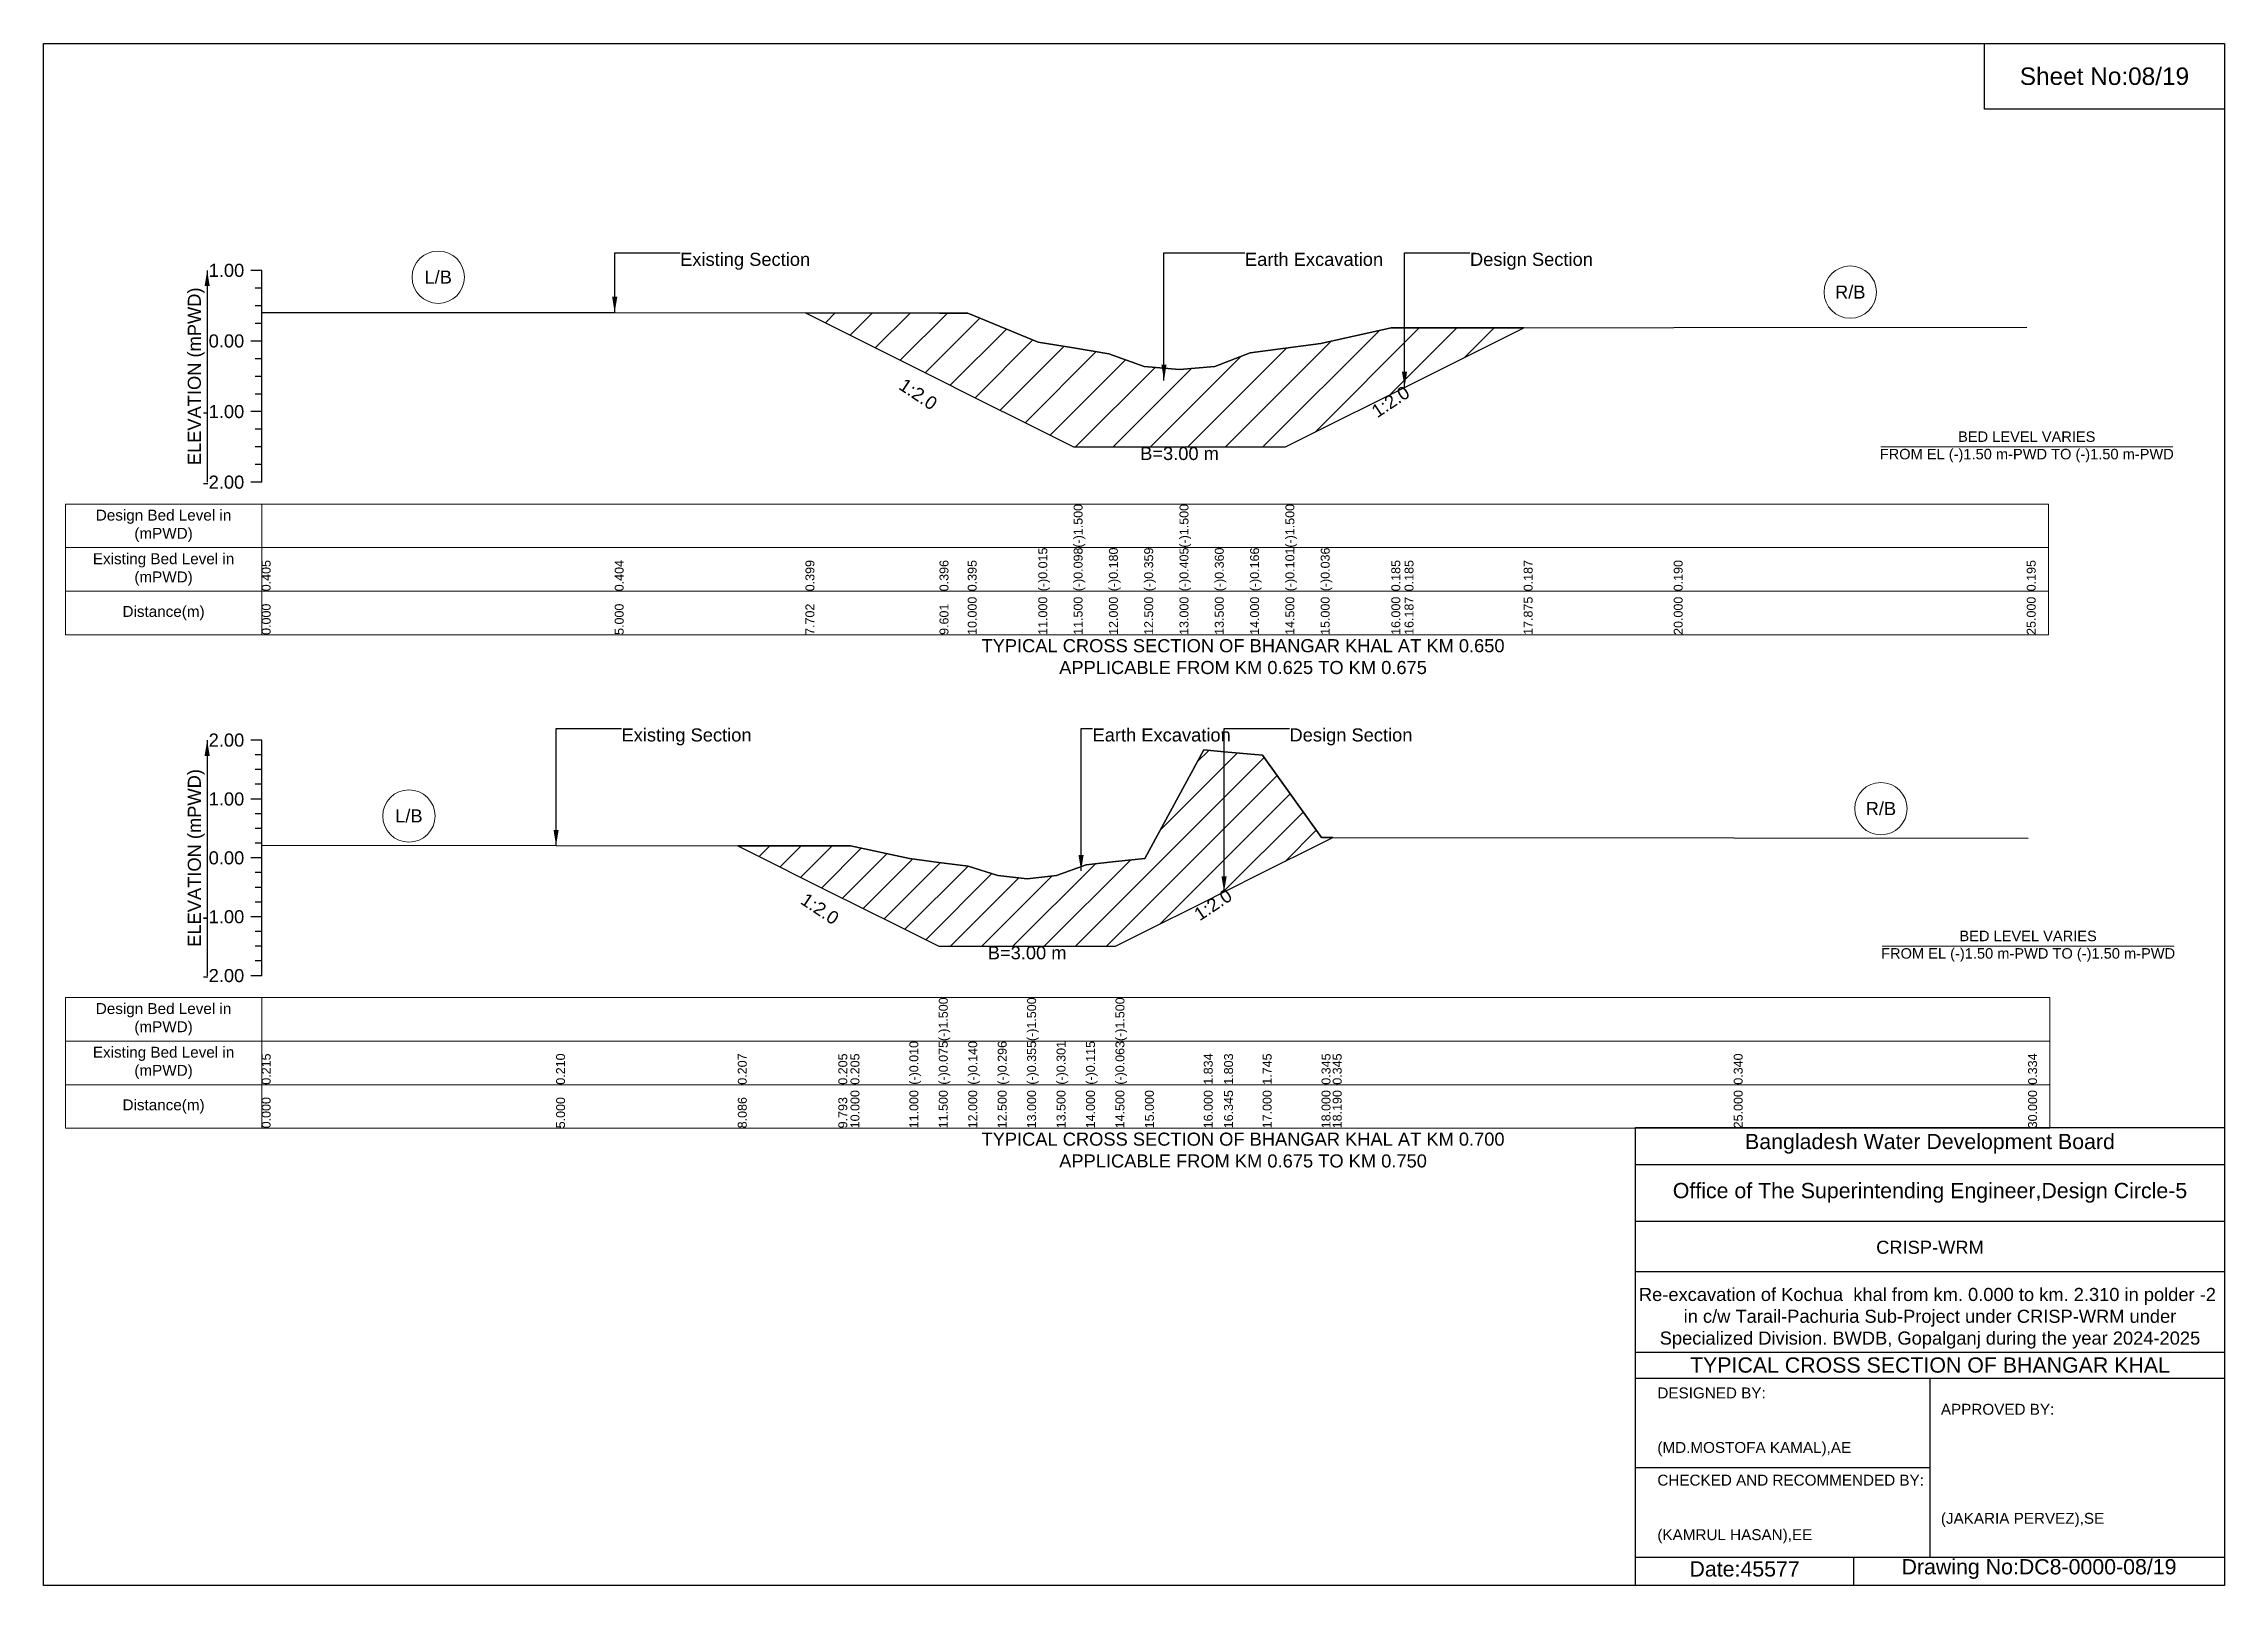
# Model space of a CAD drawing. Header units: inches. Extents: x 91000 to 288000, y -5656 to 0.
# Drawn here: x 170000 to 178000, y -5656 to 0 of the extents above; entities that cross this region are included whole.
import ezdxf

# ---------------------------------------------------------------- set-up
doc = ezdxf.new("R2010")
doc.units = ezdxf.units.IN
doc.header["$LTSCALE"] = 7
doc.header["$MEASUREMENT"] = 0
for name, color, linetype, lineweight in [('Cross section Data Border', 7, 'Continuous', 9), ('Cross Section Labels', 7, 'Continuous', 9), ('Existing_Bed_Level for Xsection', 7, 'Continuous', 25)]:
    doc.layers.add(name, color=color, linetype=linetype, lineweight=lineweight)
doc.styles.get("Standard").update_dxf_attribs({"font": 'arial.ttf'})
doc.dimstyles.get("Standard").update_dxf_attribs({"dimtxt": 0.18, "dimasz": 0.18, "dimexe": 0.18, "dimexo": 0.0625, "dimgap": 0.09, "dimtad": 0, "dimtih": 1, "dimtoh": 1, "dimdec": 4, "dimzin": 0, "dimdsep": 46, "dimtxsty": 'Standard', "dimcen": 0.09, "dimadec": 0, "dimazin": 0, "dimtfac": 1, "dimtdec": 4, "dimtofl": 0, "dimtmove": 0, "dimatfit": 3, "dimfxl": 1, "dimtolj": 1, "dimtzin": 0, "dimarcsym": 0})

msp = doc.modelspace()

# ---------------------------------------------------------------- texts
at = {"attachment_point": 5}
for s, insert, char_height in [('Sheet No:08/19', (177560, -120), 64), ('Bangladesh Water Development Board', (176920, -4036), 56), ('Office of The Superintending Engineer,Design Circle-5', (176920, -4216), 56)]:
    msp.add_mtext(s, dxfattribs=dict(at, insert=insert, char_height=char_height))
for s, insert, char_height, width, attachment_point in [('CRISP-WRM', (176920, -4416), 48, 2240, 5), ('Re-excavation of Kochua  khal from km. 0.000 to km. 2.310 in polder -2  in c/w Tarail-Pachuria Sub-Project under CRISP-WRM under Specialized Division. BWDB, Gopalganj during the year 2024-2025', (176920, -4676), 48, 2160, 5), ('TYPICAL CROSS SECTION OF BHANGAR KHAL', (176920, -4848), 56, 2240, 5), ('DESIGNED BY:^J^J^J(MD.MOSTOFA KAMAL),AE', (175920, -5056), 40, 1120, 4), ('APPROVED BY:^J^J^J^J^J^J(JAKARIA PERVEZ),SE', (176960, -5216), 40, 1120, 4), ('CHECKED AND RECOMMENDED BY:^J^J^J(KAMRUL HASAN),EE', (175920, -5376), 40, 1120, 4), ('Date:45577', (176240, -5596), 56, 1120, 5), ('Drawing No:DC8-0000-08/19', (177320, -5596), 56, 1760, 5)]:
    msp.add_mtext(s, dxfattribs=dict(insert=insert, char_height=char_height, width=width, attachment_point=attachment_point))
at = {"layer": 'Cross section Data Border', "char_height": 40, "width": 640, "attachment_point": 5}
for s, insert in [('Design Bed Level in (mPWD)', (170440, -1769.1)), ('Existing Bed Level in (mPWD)', (170440, -1929.1)), ('Distance(m)', (170440, -2089.1)), ('Design Bed Level in (mPWD)', (170440, -3579.3)), ('Existing Bed Level in (mPWD)', (170440, -3739.3)), ('Distance(m)', (170440, -3899.3))]:
    msp.add_mtext(s, dxfattribs=dict(at, insert=insert))
at = {"layer": 'Cross Section Labels'}
for s, insert, char_height, attachment_point in [('Existing Section', (172335, -767.4), 48, 1), ('Earth Excavation', (174407, -767.4), 48, 1), ('Design Section', (175232.5, -767.4), 48, 1), ('L/B', (171447.5, -856.8), 48, 5), ('R/B', (176627.5, -911.7), 48, 5), ('BED LEVEL VARIES ^JFROM EL (-)1.50 m-PWD TO (-)1.50 m-PWD', (177275, -1479.6), 38.4, 5), ('B=3.00 m', (174167, -1479.6), 48, 2), ('TYPICAL CROSS SECTION OF BHANGAR KHAL AT KM 0.650^JAPPLICABLE FROM KM 0.625 TO KM 0.675', (174400, -2249.1), 48, 5), ('Existing Section', (172120, -2512.1), 48, 1), ('Earth Excavation', (173848, -2512.1), 48, 1), ('Design Section', (174570.5, -2512.1), 48, 1), ('R/B', (176740, -2806.5), 48, 5), ('L/B', (171340, -2833.4), 48, 5), ('BED LEVEL VARIES ^JFROM EL (-)1.50 m-PWD TO (-)1.50 m-PWD', (177280, -3311.3), 38.4, 5), ('B=3.00 m', (173608, -3311.3), 48, 2), ('TYPICAL CROSS SECTION OF BHANGAR KHAL AT KM 0.700^JAPPLICABLE FROM KM 0.675 TO KM 0.750', (174400, -4059.3), 48, 5)]:
    msp.add_mtext(s, dxfattribs=dict(at, insert=insert, char_height=char_height, attachment_point=attachment_point))
at = {"layer": 'Cross Section Labels', "char_height": 48, "attachment_point": 2}
for insert, rotation in [((173221.9, -1266), 326.30993), ((174927.8, -1293.5), 33.69007), ((174276.5, -3139.1), 33.69007), ((172861.3, -3154), 326.30993)]:
    msp.add_mtext('1:2.0', dxfattribs=dict(at, insert=insert, rotation=rotation))
at = {"layer": 'Existing_Bed_Level for Xsection', "char_height": 48, "attachment_point": 6}
for s, insert in [('1.00', (170736, -832.1)), ('0.00', (170736, -1091.1)), ('-1.00', (170736, -1350.1)), ('-2.00', (170736, -1609.1)), ('2.00', (170736, -2555.3)), ('1.00', (170736, -2771.3)), ('0.00', (170736, -2987.3)), ('-1.00', (170736, -3203.3)), ('-2.00', (170736, -3419.3))]:
    msp.add_mtext(s, dxfattribs=dict(at, insert=insert))
at = {"layer": 'Existing_Bed_Level for Xsection', "rotation": 90}
for s, insert, char_height, attachment_point in [('ELEVATION (mPWD)', (170560, -1220.6), 48, 5), ('(-)1.500', (173778.5, -1849.1), 32.8, 1), ('(-)1.500', (174167, -1849.1), 32.8, 1), ('(-)1.500', (174555.5, -1849.1), 32.8, 1), ('0.405', (170800, -2009.1), 32.8, 1), ('0.404', (172095, -2009.1), 32.8, 1), ('0.399', (172794.7, -2009.1), 32.8, 1), ('0.396', (173286.6, -2009.1), 32.8, 1), ('0.395', (173390, -2009.1), 32.8, 1), ('(-)0.015', (173649, -2009.1), 32.8, 1), ('(-)0.098', (173778.5, -2009.1), 32.8, 1), ('(-)0.180', (173908, -2009.1), 32.8, 1), ('(-)0.359', (174037.5, -2009.1), 32.8, 1), ('(-)0.405', (174167, -2009.1), 32.8, 1), ('(-)0.360', (174296.5, -2009.1), 32.8, 1), ('(-)0.166', (174426, -2009.1), 32.8, 1), ('(-)0.101', (174555.5, -2009.1), 32.8, 1), ('(-)0.036', (174685, -2009.1), 32.8, 1), ('0.185', (174944, -2009.1), 32.8, 1), ('0.185', (174992.5, -2009.1), 32.8, 1), ('0.187', (175429.5, -2009.1), 32.8, 1), ('0.190', (175980, -2009.1), 32.8, 1), ('0.195', (177275, -2009.1), 32.8, 1), ('0.000', (170800, -2169.1), 32.8, 1), ('5.000', (172095, -2169.1), 32.8, 1), ('7.702', (172794.7, -2169.1), 32.8, 1), ('9.601', (173286.6, -2169.1), 32.8, 1), ('10.000', (173390, -2169.1), 32.8, 1), ('11.000', (173649, -2169.1), 32.8, 1), ('11.500', (173778.5, -2169.1), 32.8, 1), ('12.000', (173908, -2169.1), 32.8, 1), ('12.500', (174037.5, -2169.1), 32.8, 1), ('13.000', (174167, -2169.1), 32.8, 1), ('13.500', (174296.5, -2169.1), 32.8, 1), ('14.000', (174426, -2169.1), 32.8, 1), ('14.500', (174555.5, -2169.1), 32.8, 1), ('15.000', (174685, -2169.1), 32.8, 1), ('16.000', (174944, -2169.1), 32.8, 1), ('16.187', (174992.5, -2169.1), 32.8, 1), ('17.875', (175429.5, -2169.1), 32.8, 1), ('20.000', (175980, -2169.1), 32.8, 1), ('25.000', (177275, -2169.1), 32.8, 1), ('ELEVATION (mPWD)', (170560, -2987.3), 48, 5), ('(-)1.500', (173284, -3659.3), 32.8, 1), ('(-)1.500', (173608, -3659.3), 32.8, 1), ('(-)1.500', (173932, -3659.3), 32.8, 1), ('(-)0.010', (173176, -3819.3), 32.8, 1), ('(-)0.075', (173284, -3819.3), 32.8, 1), ('(-)0.140', (173392, -3819.3), 32.8, 1), ('(-)0.296', (173500, -3819.3), 32.8, 1), ('(-)0.355', (173608, -3819.3), 32.8, 1), ('(-)0.301', (173716, -3819.3), 32.8, 1), ('(-)0.115', (173824, -3819.3), 32.8, 1), ('(-)0.063', (173932, -3819.3), 32.8, 1), ('0.215', (170800, -3819.3), 32.8, 1), ('0.210', (171880, -3819.3), 32.8, 1), ('0.207', (172546.6, -3819.3), 32.8, 1), ('0.205', (172915.3, -3819.3), 32.8, 1), ('0.205', (172960, -3819.3), 32.8, 1), ('1.834', (174256, -3819.3), 32.8, 1), ('1.803', (174330.5, -3819.3), 32.8, 1), ('1.745', (174472, -3819.3), 32.8, 1), ('0.345', (174688, -3819.3), 32.8, 1), ('0.345', (174729, -3819.3), 32.8, 1), ('0.340', (176200, -3819.3), 32.8, 1), ('0.334', (177280, -3819.3), 32.8, 1), ('0.000', (170800, -3979.3), 32.8, 1), ('5.000', (171880, -3979.3), 32.8, 1), ('8.086', (172546.6, -3979.3), 32.8, 1), ('9.793', (172915.3, -3979.3), 32.8, 1), ('10.000', (172960, -3979.3), 32.8, 1), ('11.000', (173176, -3979.3), 32.8, 1), ('11.500', (173284, -3979.3), 32.8, 1), ('12.000', (173392, -3979.3), 32.8, 1), ('12.500', (173500, -3979.3), 32.8, 1), ('13.000', (173608, -3979.3), 32.8, 1), ('13.500', (173716, -3979.3), 32.8, 1), ('14.000', (173824, -3979.3), 32.8, 1), ('14.500', (173932, -3979.3), 32.8, 1), ('15.000', (174040, -3979.3), 32.8, 1), ('16.000', (174256, -3979.3), 32.8, 1), ('16.345', (174330.5, -3979.3), 32.8, 1), ('17.000', (174472, -3979.3), 32.8, 1), ('18.000', (174688, -3979.3), 32.8, 1), ('18.190', (174729, -3979.3), 32.8, 1), ('25.000', (176200, -3979.3), 32.8, 1), ('30.000', (177280, -3979.3), 32.8, 1)]:
    msp.add_mtext(s, dxfattribs=dict(at, insert=insert, char_height=char_height, attachment_point=attachment_point))

# ---------------------------------------------------------------- hatches: boundary and pattern name
at = {"layer": 'Existing_Bed_Level for Xsection'}
h = msp.add_hatch(dxfattribs=at)
h.set_pattern_fill('ANSI31', color=256, scale=777, style=0)
h.paths.add_polyline_path([(172794.7, -987.7), (173286.6, -1233.7), (173390, -1285.4), (173649, -1414.9), (173778.5, -1479.6), (173908, -1479.6), (174037.5, -1479.6), (174167, -1479.6), (174296.5, -1479.6), (174426, -1479.6), (174555.5, -1479.6), (174685, -1414.9), (174944, -1285.4), (174992.5, -1261.1), (175429.5, -1042.6), (174992.5, -1043.1), (174944, -1043.2), (174685, -1100.4), (174555.5, -1117.3), (174426, -1134.1), (174296.5, -1184.3), (174167, -1196), (174037.5, -1184.1), (173908, -1137.7), (173778.5, -1116.4), (173649, -1095), (173390, -988.8), (173286.6, -988.6)])
h = msp.add_hatch(dxfattribs=at)
h.set_pattern_fill('ANSI31', color=256, scale=648, style=0)
h.paths.add_polyline_path([(172546.6, -2942.6), (172915.3, -3127), (172960, -3149.3), (173176, -3257.3), (173284, -3311.3), (173392, -3311.3), (173500, -3311.3), (173608, -3311.3), (173716, -3311.3), (173824, -3311.3), (173932, -3311.3), (174040, -3257.3), (174256, -3149.3), (174330.5, -3112.1), (174472, -3041.3), (174688, -2933.3), (174729, -2912.8), (174688, -2912.8), (174472, -2610.4), (174330.5, -2597.8), (174256, -2591.2), (174040, -2989.5), (173932, -3000.8), (173824, -3012.2), (173716, -3052.3), (173608, -3064), (173500, -3051.3), (173392, -3017.6), (173284, -3003.5), (173176, -2989.5), (172960, -2943), (172915.3, -2943)])

# ---------------------------------------------------------------- linework, layer by layer
for points in [[(170000, 0), (178000, 0), (178000, -5656), (170000, -5656)], [(177120, 0), (178000, 0), (178000, -240), (177120, -240)]]:
    msp.add_lwpolyline(points, close=True)
for points in [[(175840, -5656), (175840, -3976), (178000, -3976)], [(175840, -4112), (178000, -4112)], [(175840, -4320), (178000, -4320)], [(175840, -4504), (178000, -4504)], [(175840, -4800), (178000, -4800)], [(175840, -4896), (178000, -4896)], [(176920, -4896), (176920, -5552)], [(175840, -5224), (176920, -5224)], [(175840, -5552), (178000, -5552)], [(176640, -5552), (176640, -5656)]]:
    msp.add_lwpolyline(points)
at = {"layer": 'Cross section Data Border'}
for points in [[(170080, -1689.1), (177355, -1689.1), (177355, -2169.1), (170080, -2169.1)], [(170080, -3499.3), (177360, -3499.3), (177360, -3979.3), (170080, -3979.3)]]:
    msp.add_lwpolyline(points, close=True, dxfattribs=at)
for points in [[(170800, -1689.1), (170800, -2169.1)], [(170080, -1849.1), (177355, -1849.1)], [(170080, -2009.1), (177355, -2009.1)], [(170800, -3499.3), (170800, -3979.3)], [(170080, -3659.3), (177360, -3659.3)], [(170080, -3819.3), (177360, -3819.3)]]:
    msp.add_lwpolyline(points, dxfattribs=at)
at = {"layer": 'Cross Section Labels'}
for points in [[(176739.2, -1479.6), (177810.8, -1479.6)], [(176744.2, -3311.3), (177815.8, -3311.3)]]:
    msp.add_lwpolyline(points, dxfattribs=at)
for centre in [(171447.5, -856.8), (176627.5, -911.7), (176740, -2806.5), (171340, -2833.4)]:
    msp.add_circle(centre, 96, dxfattribs=at)
at = {"layer": 'Existing_Bed_Level for Xsection'}
for points in [[(170800, -832.1), (170760, -832.1)], [(170800, -1609.1), (170800, -1350.1), (170800, -1091.1), (170800, -832.1)], [(170800, -896.9), (170776, -896.9)], [(170800, -961.6), (170776, -961.6)], [(170800, -1026.4), (170776, -1026.4)], [(170800, -986.2), (172095, -986.5), (172794.7, -987.7), (173286.6, -988.6), (173390, -988.8), (173649, -1095), (173778.5, -1116.4), (173778.5, -1116.4), (173908, -1137.7), (174037.5, -1184.1), (174167, -1196), (174167, -1196), (174296.5, -1184.3), (174426, -1134.1), (174555.5, -1117.3), (174555.5, -1117.3), (174685, -1100.4), (174944, -1043.2), (174992.5, -1043.1), (175429.5, -1042.6), (175980, -1041.9), (177275, -1040.6)], [(170800, -1091.1), (170760, -1091.1)], [(170800, -1155.9), (170776, -1155.9)], [(170800, -1220.6), (170776, -1220.6)], [(170800, -1350.1), (170760, -1350.1)], [(170800, -1285.4), (170776, -1285.4)], [(170800, -1414.9), (170776, -1414.9)], [(170800, -1479.6), (170776, -1479.6)], [(170800, -1544.4), (170776, -1544.4)], [(170800, -1609.1), (170760, -1609.1)], [(170800, -2555.3), (170760, -2555.3)], [(170800, -3419.3), (170800, -3203.3), (170800, -2987.3), (170800, -2771.3), (170800, -2555.3)], [(170800, -2609.3), (170776, -2609.3)], [(170800, -2940.9), (171880, -2942), (172546.6, -2942.6), (172915.3, -2943), (172960, -2943), (173176, -2989.5), (173284, -3003.5), (173284, -3003.5), (173392, -3017.6), (173500, -3051.3), (173608, -3064), (173608, -3064), (173716, -3052.3), (173824, -3012.2), (173932, -3000.8), (173932, -3000.8), (174040, -2989.5), (174256, -2591.2), (174330.5, -2597.8), (174472, -2610.4), (174688, -2912.8), (174729, -2912.8), (176200, -2913.9), (177280, -2915.2)], [(170800, -2663.3), (170776, -2663.3)], [(170800, -2717.3), (170776, -2717.3)], [(170800, -2771.3), (170760, -2771.3)], [(170800, -2825.3), (170776, -2825.3)], [(170800, -2879.3), (170776, -2879.3)], [(170800, -2933.3), (170776, -2933.3)], [(170800, -2987.3), (170760, -2987.3)], [(170800, -3041.3), (170776, -3041.3)], [(170800, -3095.3), (170776, -3095.3)], [(170800, -3149.3), (170776, -3149.3)], [(170800, -3203.3), (170760, -3203.3)], [(170800, -3257.3), (170776, -3257.3)], [(170800, -3311.3), (170776, -3311.3)], [(170800, -3419.3), (170760, -3419.3)], [(170800, -3365.3), (170776, -3365.3)]]:
    msp.add_lwpolyline(points, dxfattribs=at)
for points in [[(172794.7, -987.7), (173286.6, -1233.7), (173390, -1285.4), (173649, -1414.9), (173778.5, -1479.6), (173778.5, -1479.6), (173908, -1479.6), (174037.5, -1479.6), (174167, -1479.6), (174167, -1479.6), (174296.5, -1479.6), (174426, -1479.6), (174555.5, -1479.6), (174555.5, -1479.6), (174685, -1414.9), (174944, -1285.4), (174992.5, -1261.1), (175429.5, -1042.6), (174992.5, -1043.1), (174944, -1043.2), (174685, -1100.4), (174555.5, -1117.3), (174555.5, -1117.3), (174426, -1134.1), (174296.5, -1184.3), (174167, -1196), (174167, -1196), (174037.5, -1184.1), (173908, -1137.7), (173778.5, -1116.4), (173778.5, -1116.4), (173649, -1095), (173390, -988.8), (173286.6, -988.6)], [(172546.6, -2942.6), (172915.3, -3127), (172960, -3149.3), (173176, -3257.3), (173284, -3311.3), (173284, -3311.3), (173392, -3311.3), (173500, -3311.3), (173608, -3311.3), (173608, -3311.3), (173716, -3311.3), (173824, -3311.3), (173932, -3311.3), (173932, -3311.3), (174040, -3257.3), (174256, -3149.3), (174330.5, -3112.1), (174472, -3041.3), (174688, -2933.3), (174729, -2912.8), (174688, -2912.8), (174472, -2610.4), (174330.5, -2597.8), (174256, -2591.2), (174040, -2989.5), (173932, -3000.8), (173932, -3000.8), (173824, -3012.2), (173716, -3052.3), (173608, -3064), (173608, -3064), (173500, -3051.3), (173392, -3017.6), (173284, -3003.5), (173284, -3003.5), (173176, -2989.5), (172960, -2943), (172915.3, -2943)]]:
    msp.add_lwpolyline(points, close=True, dxfattribs=at)

msp.set_redraw_order([(e.dxf.handle, doc.entitydb.next_handle()) for e in msp.query("TEXT MTEXT ATTDEF DIMENSION ARC_DIMENSION")])  # texts and dimensions are drawn at this point

# ---------------------------------------------------------------- leaders
at = {"layer": 'Cross Section Labels', "annotation_type": 0, "has_hookline": 1, "hookline_direction": 0}
for points, text_width in [([(172095, -986.5), (172095, -767.4), (172334.9, -767.4)], 467.2), ([(174110, -1235.4), (174110, -767.4), (174406.9, -767.4)], 497), ([(174992.5, -1261.1), (174992.5, -767.4), (175232.4, -767.4)], 441.2), ([(171880, -2942), (171880, -2512.1), (172119.9, -2512.1)], 467.2), ([(173805.9, -3034.3), (173805.9, -2512.1), (173847.9, -2512.1)], 497), ([(174330.5, -3112.1), (174330.5, -2512.1), (174570.4, -2512.1)], 441.2)]:
    msp.add_leader(points, dimstyle='Standard', override={"dimasz": 57.6}, dxfattribs=dict(at, text_width=text_width))
at = {"layer": 'Existing_Bed_Level for Xsection'}
for points in [[(170600, -832.1), (170600, -1609.1)], [(170600, -2555.3), (170600, -3419.3)]]:
    msp.add_leader(points, dimstyle='Standard', override={"dimasz": 57.6}, dxfattribs=at)

doc.saveas('drawing.dxf')
